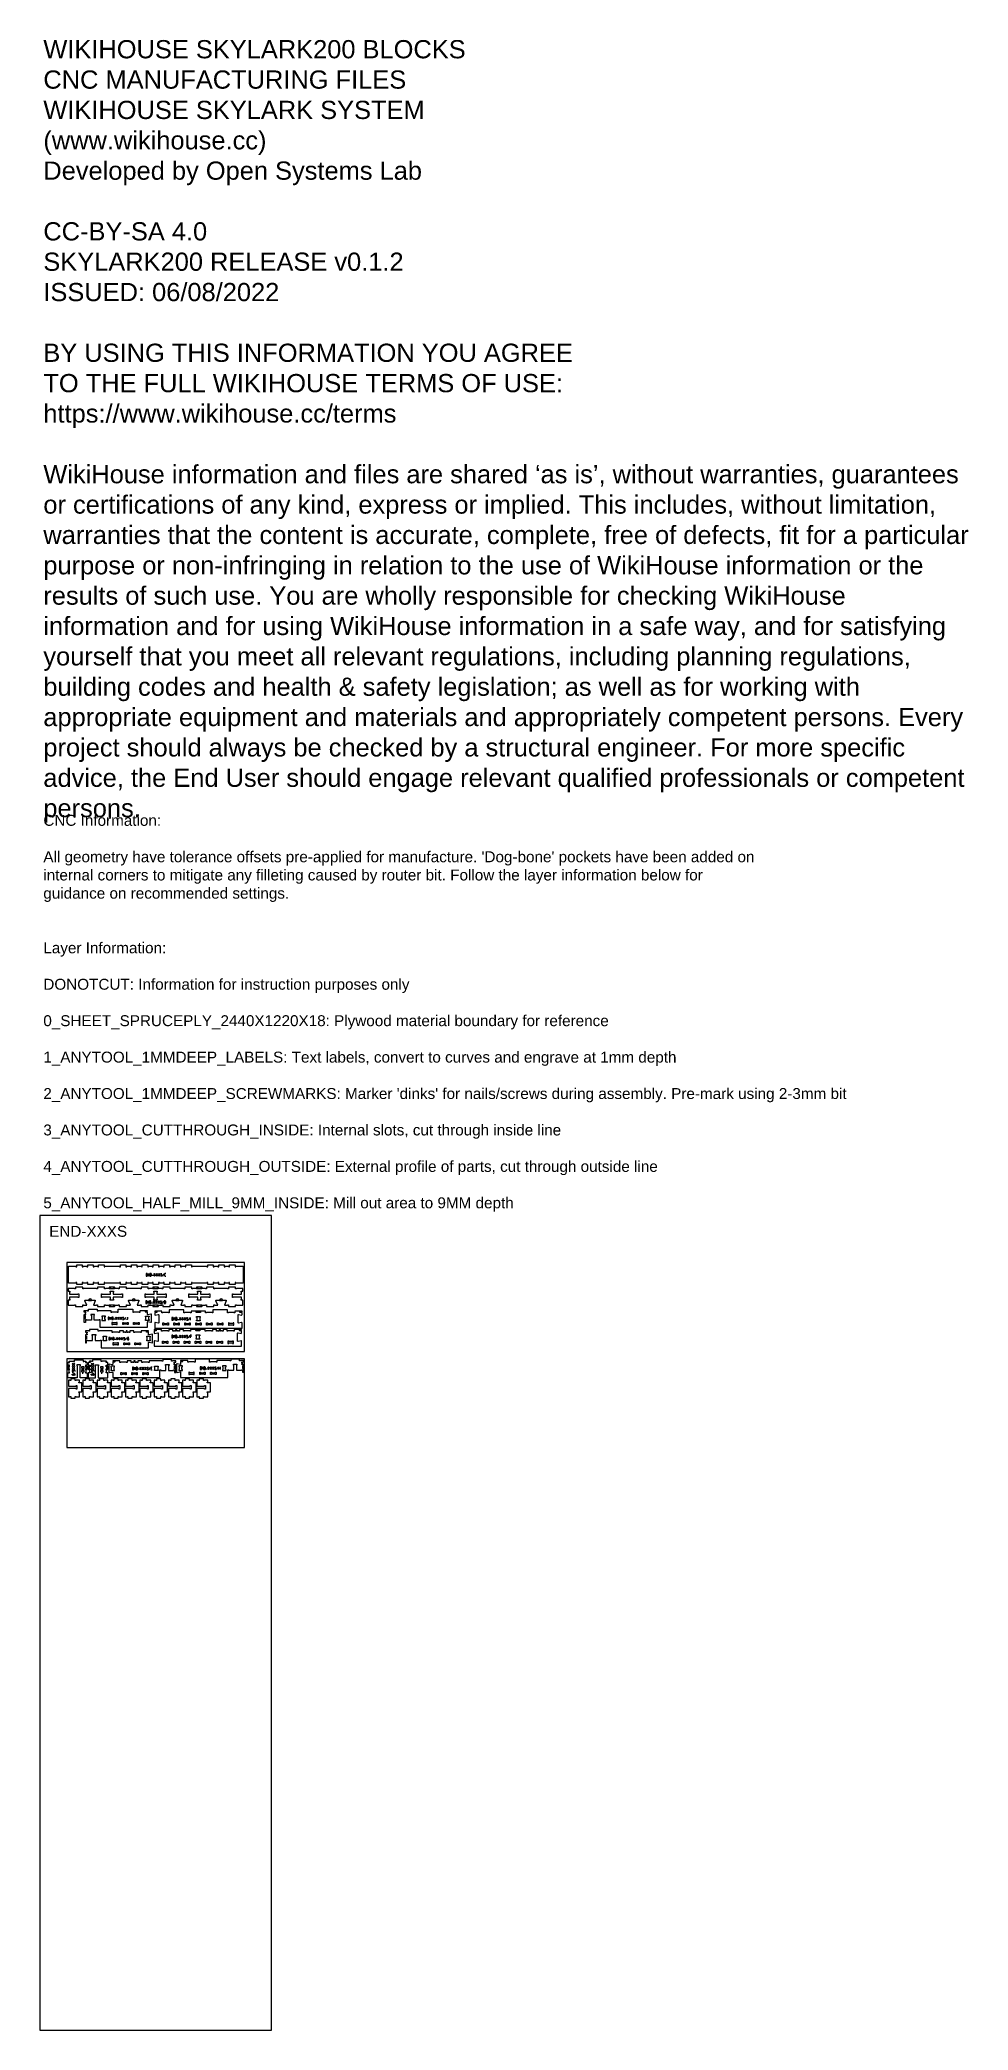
# Model space of a CAD drawing. Extents: x 0 to 12757, y 0 to 27326.
import ezdxf

# ---------------------------------------------------------------- set-up
doc = ezdxf.new("R2010")
doc.units = 0
for name, color, linetype in [('0_SHEET_SPRUCEPLY_2440X122', 1, 'CONTINUOUS'), ('1_ANYTOOL_1MMDEEP_LABELS_S', 2, 'CONTINUOUS'), ('3_ANYTOOL_CUTTHROUGH_INSID', 4, 'CONTINUOUS'), ('4_ANYTOOL_CUTTHROUGH_OUTSI', 5, 'CONTINUOUS'), ('5_ANYTOOL_HALF_MILL_9MM_IN', 70, 'CONTINUOUS'), ('DONOTCUT', 7, 'CONTINUOUS')]:
    doc.layers.add(name, color=color, linetype=linetype)
doc.styles.add('ARIAL', font='')
doc.styles.get('ARIAL').set_extended_font_data('Arial')

msp = doc.modelspace()

# ---------------------------------------------------------------- texts
at = {"layer": 'DONOTCUT', "attachment_point": 1, "style": 'ARIAL'}
for s, insert, char_height, width in [('{\\fArial;WIKIHOUSE SKYLARK200 BLOCKS}\\P{\\fArial;CNC MANUFACTURING FILES}\\P{\\fArial;WIKIHOUSE SKYLARK SYSTEM}\\P{\\fArial;(www.wikihouse.cc)}\\P{\\fArial;Developed by Open Systems Lab}\\P\\P{\\fArial;CC-BY-SA 4.0}\\P{\\fArial;SKYLARK200 RELEASE v0.1.2}\\P{\\fArial;ISSUED: 06/08/2022}\\P\\P{\\fArial;BY USING THIS INFORMATION YOU AGREE }\\P{\\fArial;TO THE FULL WIKIHOUSE TERMS OF USE:}\\P{\\fArial;https://www.wikihouse.cc/terms}\\P\\P{\\fArial;WikiHouse information and files are shared }{\\fArial;‘as is}{\\fArial;’, without warranties, guarantees }\\P{\\fArial;or certifications of any kind, express or implied. This includes, without limitation, }\\P{\\fArial;warranties that the content is accurate, complete, free of defects, fit for a particular }\\P{\\fArial;purpose or non-infringing in relation to the use of WikiHouse information or the }\\P{\\fArial;results of such use. You are wholly responsible for checking WikiHouse }\\P{\\fArial;information and for using WikiHouse information in a safe way, and for satisfying }\\P{\\fArial;yourself that you meet all relevant regulations, including planning regulations, }\\P{\\fArial;building codes and health & safety legislation; as well as for working with }\\P{\\fArial;appropriate equipment and materials and appropriately competent persons. Every }\\P{\\fArial;project should always be checked by a structural engineer. For more specific }\\P{\\fArial;advice, the End User should engage relevant qualified professionals or competent }\\P{\\fArial;persons.}\\P', (49, 27322), 250, 12895.38), ("{\\fArial;CNC Information:}\\P\\P{\\fArial;All geometry have tolerance offsets pre-applied for manufacture. 'Dog-bone' pockets have been added on}\\P{\\fArial;internal corners to mitigate any filleting caused by router bit. Follow the layer information below for}\\P{\\fArial;guidance on recommended settings.}\\P\\P\\P{\\fArial;Layer Information:}\\P\\P{\\fArial;DONOTCUT: Information for instruction purposes only}\\P\\P{\\fArial;0_SHEET_SPRUCEPLY_2440X1220X18: Plywood material boundary for reference}\\P\\P{\\fArial;1_ANYTOOL_1MMDEEP_LABELS: Text labels, convert to curves and engrave at 1mm depth}\\P\\P{\\fArial;2_ANYTOOL_1MMDEEP_SCREWMARKS: Marker 'dinks' for nails/screws during assembly. Pre-mark using 2-3mm bit}\\P\\P{\\fArial;3_ANYTOOL_CUTTHROUGH_INSIDE: Internal slots, cut through inside line}\\P\\P{\\fArial;4_ANYTOOL_CUTTHROUGH_OUTSIDE: External profile of parts, cut through outside line}\\P\\P{\\fArial;5_ANYTOOL_HALF_MILL_9MM_INSIDE: Mill out area to 9MM depth}", (49, 16685), 150, 22265.22), ('END-XXXS', (129, 11043, 0), 150, 2414.67)]:
    msp.add_mtext(s, dxfattribs=dict(at, insert=insert, char_height=char_height, width=width))

# ---------------------------------------------------------------- linework, layer by layer
at = {"layer": '0_SHEET_SPRUCEPLY_2440X122'}
for points in [[(372, 10539), (372, 9319), (2812, 9319), (2812, 10539)], [(372, 9219), (372, 7999), (2812, 7999), (2812, 9219)]]:
    msp.add_lwpolyline(points, close=True, dxfattribs=at)
at = {"layer": '1_ANYTOOL_1MMDEEP_LABELS_S', "color": 2}
for points in [[(1477, 10390), (1461, 10390), (1461, 10354), (1477, 10354)], [(1485, 10354), (1485, 10390), (1505, 10354), (1505, 10390)], [(1589, 10354), (1565, 10390)], [(1565, 10354), (1589, 10390)], [(1621, 10354), (1597, 10390)], [(1597, 10354), (1621, 10390)], [(1653, 10354), (1629, 10390)], [(1629, 10354), (1653, 10390)], [(1691, 10354), (1707, 10390)], [(1473, 10374), (1461, 10374)], [(1541, 10366), (1557, 10366)], [(1472, 10012), (1456, 10012), (1456, 9976), (1472, 9976)], [(1468, 9996), (1456, 9996)], [(1480, 9976), (1480, 10012), (1500, 9976), (1500, 10012)], [(1536, 9988), (1552, 9988)], [(1584, 9976), (1560, 10012)], [(1560, 9976), (1584, 10012)], [(1616, 9976), (1592, 10012)], [(1592, 9976), (1616, 10012)], [(1648, 9976), (1624, 10012)], [(1624, 9976), (1648, 10012)], [(1686, 9976), (1702, 10012)], [(954, 9791), (938, 9791), (938, 9755), (954, 9755)], [(950, 9775), (938, 9775)], [(962, 9755), (962, 9791), (982, 9755), (982, 9791)], [(1018, 9767), (1034, 9767)], [(1066, 9755), (1042, 9791)], [(1042, 9755), (1066, 9791)], [(1098, 9755), (1074, 9791)], [(1074, 9755), (1098, 9791)], [(1130, 9755), (1106, 9791)], [(1106, 9755), (1130, 9791)], [(1168, 9755), (1184, 9791)], [(1831, 9783), (1815, 9783), (1815, 9747), (1831, 9747)], [(1827, 9767), (1815, 9767)], [(1839, 9747), (1839, 9783), (1859, 9747), (1859, 9783)], [(1895, 9759), (1911, 9759)], [(1919, 9747), (1943, 9783)], [(1943, 9747), (1919, 9783)], [(1951, 9747), (1975, 9783)], [(1975, 9747), (1951, 9783)], [(1983, 9747), (2007, 9783)], [(2007, 9747), (1983, 9783)], [(2045, 9747), (2061, 9783)], [(2069, 9747), (2069, 9783)], [(966, 9512), (950, 9512), (950, 9476), (966, 9476)], [(962, 9496), (950, 9496)], [(974, 9476), (974, 9512), (994, 9476), (994, 9512)], [(1030, 9488), (1046, 9488)], [(1078, 9476), (1054, 9512)], [(1054, 9476), (1078, 9512)], [(1110, 9476), (1086, 9512)], [(1086, 9476), (1110, 9512)], [(1142, 9476), (1118, 9512)], [(1118, 9476), (1142, 9512)], [(1180, 9476), (1196, 9512)], [(1830, 9540), (1814, 9540), (1814, 9504), (1830, 9504)], [(1826, 9524), (1814, 9524)], [(1838, 9504), (1838, 9540), (1858, 9504), (1858, 9540)], [(1894, 9516), (1910, 9516)], [(1942, 9504), (1918, 9540)], [(1918, 9504), (1942, 9540)], [(1974, 9504), (1950, 9540)], [(1950, 9504), (1974, 9540)], [(2006, 9504), (1982, 9540)], [(1982, 9504), (2006, 9540)], [(2044, 9504), (2060, 9540)], [(2084, 9540), (2068, 9540), (2068, 9504)], [(2084, 9524), (2068, 9524)], [(446, 9158), (482, 9134)], [(446, 9134), (482, 9158)], [(446, 9126), (482, 9102)], [(446, 9102), (482, 9126)], [(446, 9094), (482, 9070)], [(446, 9070), (482, 9094)], [(446, 9032), (482, 9016)], [(610, 9093), (610, 9109), (574, 9109), (574, 9093)], [(574, 9085), (610, 9085), (574, 9065), (610, 9065)], [(586, 9029), (586, 9013)], [(594, 9097), (594, 9109)], [(675, 9080), (663, 9080)], [(708, 9158), (744, 9134)], [(708, 9134), (744, 9158)], [(708, 9126), (744, 9102)], [(708, 9102), (744, 9126)], [(708, 9094), (744, 9070)], [(708, 9070), (744, 9094)], [(708, 9032), (744, 9016)], [(872, 9093), (872, 9109), (836, 9109), (836, 9093)], [(836, 9085), (872, 9085), (836, 9065), (872, 9065)], [(848, 9029), (848, 9013)], [(856, 9097), (856, 9109)], [(1289, 9102), (1273, 9102), (1273, 9066), (1289, 9066)], [(1285, 9086), (1273, 9086)], [(1297, 9066), (1297, 9102), (1317, 9066), (1317, 9102)], [(1353, 9078), (1369, 9078)], [(1401, 9066), (1377, 9102)], [(1377, 9066), (1401, 9102)], [(1433, 9066), (1409, 9102)], [(1409, 9066), (1433, 9102)], [(1465, 9066), (1441, 9102)], [(1441, 9066), (1465, 9102)], [(1503, 9066), (1519, 9102)], [(1543, 9102), (1527, 9102), (1527, 9066), (1543, 9066)], [(1539, 9086), (1527, 9086)], [(2220, 9105), (2204, 9105), (2204, 9069), (2220, 9069)], [(2216, 9089), (2204, 9089)], [(2228, 9069), (2228, 9105), (2248, 9069), (2248, 9105)], [(2284, 9081), (2300, 9081)], [(2332, 9069), (2308, 9105)], [(2308, 9069), (2332, 9105)], [(2364, 9069), (2340, 9105)], [(2340, 9069), (2364, 9105)], [(2396, 9069), (2372, 9105)], [(2372, 9069), (2396, 9105)], [(2434, 9069), (2450, 9105)], [(2458, 9069), (2458, 9105)], [(2458, 9089), (2478, 9089)], [(2478, 9105), (2478, 9069)]]:
    msp.add_lwpolyline(points, dxfattribs=at)
for points in [[(1525, 10390), (1513, 10390), (1513, 10354), (1525, 10354, 0.414214), (1533, 10362), (1533, 10382, 0.414214)], [(1520, 10012), (1508, 10012), (1508, 9976), (1520, 9976, 0.414214), (1528, 9984), (1528, 10004, 0.414214)], [(1722, 10012), (1710, 10012), (1710, 9976), (1722, 9976, 0.414214), (1730, 9984), (1730, 10004, 0.414214)], [(1002, 9791), (990, 9791), (990, 9755), (1002, 9755, 0.414214), (1010, 9763), (1010, 9783, 0.414214)], [(1879, 9783), (1867, 9783), (1867, 9747), (1879, 9747, 0.414214), (1887, 9755), (1887, 9775, 0.414214)], [(1014, 9512), (1002, 9512), (1002, 9476), (1014, 9476, 0.414214), (1022, 9484), (1022, 9504, 0.414214)], [(1878, 9540), (1866, 9540), (1866, 9504), (1878, 9504, 0.414214), (1886, 9512), (1886, 9532, 0.414214)], [(610, 9045), (610, 9057), (574, 9057), (574, 9045, 0.414214), (582, 9037), (602, 9037, 0.414214)], [(872, 9045), (872, 9057), (836, 9057), (836, 9045, 0.414214), (844, 9037), (864, 9037, 0.414214)], [(1337, 9102), (1325, 9102), (1325, 9066), (1337, 9066, 0.414214), (1345, 9074), (1345, 9094, 0.414214)], [(2268, 9105), (2256, 9105), (2256, 9069), (2268, 9069, 0.414214), (2276, 9077), (2276, 9097, 0.414214)]]:
    msp.add_lwpolyline(points, format="xyb", close=True, dxfattribs=at)
for points in [[(1661, 10358, 0.136555), (1670, 10355, 0.071716), (1676, 10355, 0.133522), (1680, 10357, 0.344001), (1682, 10366, 0.153745), (1679, 10370, 0.071568), (1674, 10372, -0.00912), (1669, 10373, -0.090615), (1664, 10375, -0.340346), (1662, 10385, -0.284273), (1669, 10390, -0.092596), (1674, 10390, -0.017533), (1679, 10388)], [(1731, 10390), (1721, 10390, 0.414214), (1715, 10384), (1715, 10360, 0.414214), (1721, 10354), (1731, 10354)], [(1656, 9980, 0.136555), (1665, 9976, 0.071716), (1670, 9976, 0.133522), (1675, 9978, 0.344001), (1677, 9987, 0.153745), (1674, 9991, 0.071568), (1669, 9993, -0.00912), (1664, 9994, -0.090615), (1659, 9996, -0.340346), (1656, 10006, -0.284273), (1664, 10012, -0.092596), (1669, 10011, -0.017533), (1674, 10010)], [(1138, 9759, 0.136555), (1147, 9755, 0.071716), (1152, 9755, 0.133522), (1157, 9758, 0.344001), (1159, 9767, 0.153745), (1156, 9771, 0.071568), (1151, 9773, -0.00912), (1146, 9774, -0.090615), (1141, 9776, -0.340346), (1138, 9785, -0.284273), (1146, 9791, -0.092596), (1151, 9791, -0.017533), (1156, 9789)], [(1204, 9791), (1204, 9763, -0.414214), (1196, 9755), (1192, 9755)], [(2015, 9751, 0.136555), (2024, 9747, 0.071716), (2029, 9747, 0.133522), (2034, 9749, 0.344001), (2036, 9759, 0.153745), (2033, 9762, 0.071568), (2028, 9764, -0.00912), (2023, 9766, -0.090615), (2018, 9768, -0.340346), (2015, 9777, -0.284273), (2023, 9783, -0.092596), (2028, 9783, -0.017533), (2033, 9781)], [(1150, 9480, 0.136555), (1160, 9476, 0.071716), (1165, 9476, 0.133522), (1169, 9478, 0.344001), (1171, 9488, 0.153745), (1168, 9491, 0.071568), (1163, 9493, -0.00912), (1158, 9495, -0.090615), (1154, 9497, -0.340346), (1151, 9506, -0.284273), (1158, 9512, -0.092596), (1163, 9512, -0.017533), (1168, 9510)], [(1224, 9512), (1212, 9512, 0.414214), (1204, 9504), (1204, 9484, 0.414214), (1212, 9476), (1224, 9476), (1224, 9496), (1218, 9496)], [(2014, 9508, 0.136555), (2023, 9504, 0.071716), (2028, 9504, 0.133522), (2033, 9506, 0.344001), (2035, 9516, 0.153745), (2031, 9519, 0.071568), (2026, 9521, -0.00912), (2021, 9523, -0.090615), (2017, 9525, -0.340346), (2014, 9534, -0.284273), (2022, 9540, -0.092596), (2027, 9540, -0.017533), (2032, 9538)], [(450, 9062, 0.136555), (446, 9053, 0.071716), (446, 9047, 0.133522), (448, 9043, 0.344001), (458, 9041, 0.153745), (461, 9044, 0.071568), (463, 9049, -0.00912), (464, 9054, -0.090615), (467, 9059, -0.340346), (476, 9061, -0.284273), (482, 9054, -0.092596), (481, 9049, -0.017533), (480, 9044)], [(712, 9062, 0.136555), (709, 9053, 0.071716), (709, 9047, 0.133522), (711, 9043, 0.344001), (720, 9041, 0.153745), (724, 9044, 0.071568), (726, 9049, -0.00912), (727, 9054, -0.090615), (729, 9059, -0.340346), (739, 9061, -0.284273), (744, 9054, -0.092596), (744, 9049, -0.017533), (742, 9044)], [(1473, 9070, 0.136555), (1482, 9066, 0.071716), (1487, 9066, 0.133522), (1492, 9069, 0.344001), (1494, 9078, 0.153745), (1491, 9082, 0.071568), (1486, 9083, -0.00912), (1481, 9085, -0.090615), (1476, 9087, -0.340346), (1473, 9096, -0.284273), (1481, 9102, -0.092596), (1486, 9102, -0.017533), (1491, 9100)], [(2404, 9073, 0.136555), (2413, 9069, 0.071716), (2418, 9069, 0.133522), (2423, 9072, 0.344001), (2425, 9081, 0.153745), (2422, 9085, 0.071568), (2417, 9087, -0.00912), (2412, 9088, -0.090615), (2407, 9090, -0.340346), (2404, 9099, -0.284273), (2412, 9105, -0.092596), (2417, 9105, -0.017533), (2422, 9103)], [(466, 9008), (466, 8998, -1), (446, 8998), (446, 9008), (482, 9008), (482, 8998, -1), (466, 8998)], [(728, 9008), (728, 8998, -1), (708, 8998), (708, 9008), (744, 9008), (744, 8998, -1), (728, 8998)]]:
    msp.add_lwpolyline(points, format="xyb", dxfattribs=at)
at = {"layer": '3_ANYTOOL_CUTTHROUGH_INSID', "color": 4}
for points in [[(1015, 10024), (967, 10024), (967, 10037), (973, 10037), (973, 10066), (859, 10066), (859, 10060), (847, 10060), (847, 10109), (859, 10109), (859, 10103), (973, 10103), (973, 10132), (967, 10132), (967, 10145), (1015, 10145), (1015, 10132), (1009, 10132), (1009, 10103), (1123, 10103), (1123, 10109), (1135, 10109), (1135, 10060), (1123, 10060), (1123, 10066), (1009, 10066), (1009, 10037), (1015, 10037)], [(1615, 10024), (1567, 10024), (1567, 10037), (1573, 10037), (1573, 10066), (1459, 10066), (1459, 10060), (1447, 10060), (1447, 10109), (1459, 10109), (1459, 10103), (1573, 10103), (1573, 10132), (1567, 10132), (1567, 10145), (1615, 10145), (1615, 10132), (1609, 10132), (1609, 10103), (1723, 10103), (1723, 10109), (1735, 10109), (1735, 10060), (1723, 10060), (1723, 10066), (1609, 10066), (1609, 10037), (1615, 10037)], [(2215, 10024), (2167, 10024), (2167, 10037), (2173, 10037), (2173, 10066), (2059, 10066), (2059, 10060), (2047, 10060), (2047, 10109), (2059, 10109), (2059, 10103), (2173, 10103), (2173, 10132), (2167, 10132), (2167, 10145), (2215, 10145), (2215, 10132), (2209, 10132), (2209, 10103), (2323, 10103), (2323, 10109), (2335, 10109), (2335, 10060), (2323, 10060), (2323, 10066), (2209, 10066), (2209, 10037), (2215, 10037)], [(896, 9757), (896, 9793), (902, 9793), (902, 9805), (853, 9805), (853, 9793), (859, 9793), (859, 9757), (853, 9757), (853, 9745), (902, 9745), (902, 9757)], [(1002, 9712), (1002, 9718), (990, 9718), (990, 9688), (1002, 9688), (1002, 9694), (1053, 9694), (1053, 9688), (1065, 9688), (1065, 9718), (1053, 9718), (1053, 9712)], [(1203, 9712), (1203, 9718), (1215, 9718), (1215, 9688), (1203, 9688), (1203, 9694), (1152, 9694), (1152, 9688), (1140, 9688), (1140, 9718), (1152, 9718), (1152, 9712)], [(1327, 9712), (1353, 9712), (1353, 9718), (1365, 9718), (1365, 9688), (1353, 9688), (1353, 9694), (1302, 9694), (1302, 9688), (1290, 9688), (1290, 9718), (1302, 9718), (1302, 9712)], [(1459, 9793), (1453, 9793), (1453, 9805), (1502, 9805), (1502, 9793), (1496, 9793), (1496, 9757), (1502, 9757), (1502, 9745), (1453, 9745), (1453, 9757), (1459, 9757)], [(1704, 9686), (1704, 9680), (1692, 9680), (1692, 9710), (1704, 9710), (1704, 9704), (1755, 9704), (1755, 9710), (1767, 9710), (1767, 9680), (1755, 9680), (1755, 9686)], [(1905, 9704), (1905, 9710), (1917, 9710), (1917, 9680), (1905, 9680), (1905, 9686), (1854, 9686), (1854, 9680), (1842, 9680), (1842, 9710), (1854, 9710), (1854, 9704)], [(2055, 9704), (2055, 9710), (2067, 9710), (2067, 9680), (2055, 9680), (2055, 9686), (2004, 9686), (2004, 9680), (1992, 9680), (1992, 9710), (2004, 9710), (2004, 9704)], [(2205, 9704), (2205, 9710), (2217, 9710), (2217, 9680), (2205, 9680), (2205, 9686), (2154, 9686), (2154, 9680), (2142, 9680), (2142, 9710), (2154, 9710), (2154, 9704)], [(2161, 9785), (2155, 9785), (2155, 9797), (2204, 9797), (2204, 9785), (2198, 9785), (2198, 9749), (2204, 9749), (2204, 9737), (2155, 9737), (2155, 9749), (2161, 9749)], [(2329, 9686), (2304, 9686), (2304, 9680), (2292, 9680), (2292, 9710), (2304, 9710), (2304, 9704), (2355, 9704), (2355, 9710), (2367, 9710), (2367, 9680), (2355, 9680), (2355, 9686)], [(2505, 9704), (2505, 9710), (2517, 9710), (2517, 9680), (2505, 9680), (2505, 9686), (2454, 9686), (2454, 9680), (2442, 9680), (2442, 9710), (2454, 9710), (2454, 9704)], [(2655, 9686), (2655, 9680), (2667, 9680), (2667, 9710), (2655, 9710), (2655, 9704), (2604, 9704), (2604, 9710), (2592, 9710), (2592, 9680), (2604, 9680), (2604, 9686)], [(912, 9478), (918, 9478), (918, 9466), (870, 9466), (870, 9478), (876, 9478), (876, 9514), (870, 9514), (870, 9526), (918, 9526), (918, 9514), (912, 9514)], [(1019, 9433), (1019, 9439), (1006, 9439), (1006, 9409), (1019, 9409), (1019, 9415), (1069, 9415), (1069, 9409), (1082, 9409), (1082, 9439), (1069, 9439), (1069, 9433)], [(1219, 9433), (1219, 9439), (1232, 9439), (1232, 9409), (1219, 9409), (1219, 9415), (1169, 9415), (1169, 9409), (1156, 9409), (1156, 9439), (1169, 9439), (1169, 9433)], [(1344, 9415), (1319, 9415), (1319, 9409), (1306, 9409), (1306, 9439), (1319, 9439), (1319, 9433), (1369, 9433), (1369, 9439), (1382, 9439), (1382, 9409), (1369, 9409), (1369, 9415)], [(1476, 9514), (1470, 9514), (1470, 9526), (1518, 9526), (1518, 9514), (1512, 9514), (1512, 9478), (1518, 9478), (1518, 9466), (1470, 9466), (1470, 9478), (1476, 9478)], [(1748, 9453), (1748, 9459), (1761, 9459), (1761, 9429), (1748, 9429), (1748, 9435), (1698, 9435), (1698, 9429), (1685, 9429), (1685, 9459), (1698, 9459), (1698, 9453)], [(1898, 9453), (1898, 9459), (1911, 9459), (1911, 9429), (1898, 9429), (1898, 9435), (1848, 9435), (1848, 9429), (1835, 9429), (1835, 9459), (1848, 9459), (1848, 9453)], [(1998, 9435), (1998, 9429), (1985, 9429), (1985, 9459), (1998, 9459), (1998, 9453), (2048, 9453), (2048, 9459), (2061, 9459), (2061, 9429), (2048, 9429), (2048, 9435)], [(2198, 9453), (2198, 9459), (2211, 9459), (2211, 9429), (2198, 9429), (2198, 9435), (2148, 9435), (2148, 9429), (2135, 9429), (2135, 9459), (2148, 9459), (2148, 9453)], [(2155, 9534), (2149, 9534), (2149, 9546), (2197, 9546), (2197, 9534), (2191, 9534), (2191, 9498), (2197, 9498), (2197, 9486), (2149, 9486), (2149, 9498), (2155, 9498)], [(2323, 9435), (2298, 9435), (2298, 9429), (2285, 9429), (2285, 9459), (2298, 9459), (2298, 9453), (2348, 9453), (2348, 9459), (2361, 9459), (2361, 9429), (2348, 9429), (2348, 9435)], [(2498, 9453), (2498, 9459), (2511, 9459), (2511, 9429), (2498, 9429), (2498, 9435), (2448, 9435), (2448, 9429), (2435, 9429), (2435, 9459), (2448, 9459), (2448, 9453)], [(2598, 9429), (2598, 9435), (2648, 9435), (2648, 9429), (2661, 9429), (2661, 9459), (2648, 9459), (2648, 9453), (2598, 9453), (2598, 9459), (2585, 9459), (2585, 9429)], [(1020, 9104), (1026, 9104), (1026, 9116), (977, 9116), (977, 9104), (983, 9104), (983, 9068), (977, 9068), (977, 9056), (1026, 9056), (1026, 9068), (1020, 9068)], [(1177, 9023), (1177, 9029), (1189, 9029), (1189, 8999), (1177, 8999), (1177, 9005), (1126, 9005), (1126, 8999), (1114, 8999), (1114, 9029), (1126, 9029), (1126, 9023)], [(1327, 9023), (1327, 9029), (1339, 9029), (1339, 8999), (1327, 8999), (1327, 9005), (1276, 9005), (1276, 8999), (1264, 8999), (1264, 9029), (1276, 9029), (1276, 9023)], [(1451, 9005), (1426, 9005), (1426, 8999), (1414, 8999), (1414, 9029), (1426, 9029), (1426, 9023), (1477, 9023), (1477, 9029), (1489, 9029), (1489, 8999), (1477, 8999), (1477, 9005)], [(1583, 9068), (1583, 9104), (1577, 9104), (1577, 9116), (1626, 9116), (1626, 9104), (1620, 9104), (1620, 9068), (1626, 9068), (1626, 9056), (1577, 9056), (1577, 9068)], [(1953, 9107), (1959, 9107), (1959, 9119), (1910, 9119), (1910, 9107), (1916, 9107), (1916, 9071), (1910, 9071), (1910, 9059), (1959, 9059), (1959, 9071), (1953, 9071)], [(2059, 9026), (2059, 9032), (2047, 9032), (2047, 9002), (2059, 9002), (2059, 9008), (2110, 9008), (2110, 9002), (2122, 9002), (2122, 9032), (2110, 9032), (2110, 9026)], [(2260, 9026), (2260, 9032), (2272, 9032), (2272, 9002), (2260, 9002), (2260, 9008), (2209, 9008), (2209, 9002), (2197, 9002), (2197, 9032), (2209, 9032), (2209, 9026)], [(2384, 9026), (2410, 9026), (2410, 9032), (2422, 9032), (2422, 9002), (2410, 9002), (2410, 9008), (2359, 9008), (2359, 9002), (2347, 9002), (2347, 9032), (2359, 9032), (2359, 9026)], [(2516, 9071), (2510, 9071), (2510, 9059), (2559, 9059), (2559, 9071), (2553, 9071), (2553, 9107), (2559, 9107), (2559, 9119), (2510, 9119), (2510, 9107), (2516, 9107)]]:
    msp.add_lwpolyline(points, close=True, dxfattribs=at)
for points in [[(2204, 9863, -1), (2204, 9854), (2154, 9854, -1), (2154, 9863)], [(618, 9804), (618, 9774, 0.414214), (623, 9769), (623, 9769), (623, 9769), (623, 9769), (623, 9769), (623, 9769), (624, 9770), (624, 9770), (624, 9770), (624, 9770), (624, 9770), (624, 9770), (624, 9770), (624, 9770), (624, 9770), (625, 9770), (625, 9770), (625, 9770), (625, 9770), (625, 9770), (625, 9770), (625, 9770), (625, 9770), (625, 9770), (626, 9770), (626, 9770), (626, 9770), (626, 9770), (626, 9771), (626, 9771), (626, 9771), (626, 9771), (626, 9771), (626, 9771), (626, 9771), (627, 9771), (627, 9771), (627, 9771), (627, 9771), (627, 9772), (627, 9772), (627, 9772), (627, 9772), (627, 9772), (627, 9772), (627, 9772), (627, 9772), (627, 9772), (627, 9772), (627, 9773), (627, 9773), (627, 9773), (628, 9773), (628, 9773), (628, 9773), (628, 9773), (628, 9773), (628, 9773), (628, 9774), (628, 9774), (628, 9774), (628, 9774), (628, 9774), (628, 9774), (628, 9774), (628, 9804), (628, 9804), (628, 9804), (628, 9805), (628, 9805), (628, 9805), (628, 9805), (628, 9805), (628, 9805), (628, 9805), (628, 9805), (628, 9805), (628, 9806), (627, 9806), (627, 9806), (627, 9806), (627, 9806), (627, 9806), (627, 9806), (627, 9806), (627, 9806), (627, 9806), (627, 9807), (627, 9807), (627, 9807), (627, 9807), (627, 9807), (627, 9807), (627, 9807), (627, 9807), (626, 9807), (626, 9807), (626, 9808), (626, 9808), (626, 9808), (626, 9808), (626, 9808), (626, 9808), (626, 9808), (626, 9808), (626, 9808), (625, 9808), (625, 9808), (625, 9808), (625, 9808), (625, 9808), (625, 9809), (625, 9809), (625, 9809), (625, 9809), (624, 9809), (624, 9809), (624, 9809), (624, 9809), (624, 9809), (624, 9809), (624, 9809), (624, 9809), (624, 9809), (623, 9809), (623, 9809), (623, 9809), (623, 9809), (623, 9809), (623, 9809, 0.414214)], [(2198, 9612, -1), (2198, 9603), (2148, 9603, -1), (2148, 9612)], [(635, 9525, -0.414214), (639, 9530), (639, 9530), (640, 9530), (640, 9530), (640, 9530), (640, 9530), (640, 9530), (640, 9530), (640, 9530), (640, 9530), (640, 9530), (641, 9530), (641, 9530), (641, 9530), (641, 9530), (641, 9529), (641, 9529), (641, 9529), (641, 9529), (641, 9529), (642, 9529), (642, 9529), (642, 9529), (642, 9529), (642, 9529), (642, 9529), (642, 9529), (642, 9529), (642, 9529), (642, 9529), (643, 9529), (643, 9528), (643, 9528), (643, 9528), (643, 9528), (643, 9528), (643, 9528), (643, 9528), (643, 9528), (643, 9528), (643, 9528), (643, 9528), (643, 9527), (644, 9527), (644, 9527), (644, 9527), (644, 9527), (644, 9527), (644, 9527), (644, 9527), (644, 9527), (644, 9526), (644, 9526), (644, 9526), (644, 9526), (644, 9526), (644, 9526), (644, 9526), (644, 9526), (644, 9526), (644, 9525), (644, 9525), (644, 9525), (644, 9525), (644, 9525), (644, 9495), (644, 9495), (644, 9495), (644, 9495), (644, 9495), (644, 9494), (644, 9494), (644, 9494), (644, 9494), (644, 9494), (644, 9494), (644, 9494), (644, 9494), (644, 9494), (644, 9493), (644, 9493), (644, 9493), (644, 9493), (644, 9493), (644, 9493), (644, 9493), (644, 9493), (643, 9493), (643, 9493), (643, 9492), (643, 9492), (643, 9492), (643, 9492), (643, 9492), (643, 9492), (643, 9492), (643, 9492), (643, 9492), (643, 9492), (643, 9491), (642, 9491), (642, 9491), (642, 9491), (642, 9491), (642, 9491), (642, 9491), (642, 9491), (642, 9491), (642, 9491), (642, 9491), (641, 9491), (641, 9491), (641, 9491), (641, 9491), (641, 9491), (641, 9491), (641, 9490), (641, 9490), (641, 9490), (640, 9490), (640, 9490), (640, 9490), (640, 9490), (640, 9490), (640, 9490), (640, 9490), (640, 9490), (640, 9490), (639, 9490), (639, 9490, -0.414214), (635, 9495)], [(1861, 9115), (1861, 9085, -0.414214), (1856, 9080), (1856, 9080), (1856, 9080), (1856, 9080), (1855, 9080), (1855, 9080), (1855, 9080), (1855, 9080), (1855, 9080), (1855, 9081), (1855, 9081), (1855, 9081), (1855, 9081), (1854, 9081), (1854, 9081), (1854, 9081), (1854, 9081), (1854, 9081), (1854, 9081), (1854, 9081), (1854, 9081), (1854, 9081), (1854, 9081), (1853, 9081), (1853, 9081), (1853, 9081), (1853, 9081), (1853, 9081), (1853, 9081), (1853, 9082), (1853, 9082), (1853, 9082), (1853, 9082), (1852, 9082), (1852, 9082), (1852, 9082), (1852, 9082), (1852, 9082), (1852, 9082), (1852, 9082), (1852, 9083), (1852, 9083), (1852, 9083), (1852, 9083), (1852, 9083), (1852, 9083), (1852, 9083), (1852, 9083), (1851, 9083), (1851, 9084), (1851, 9084), (1851, 9084), (1851, 9084), (1851, 9084), (1851, 9084), (1851, 9084), (1851, 9084), (1851, 9084), (1851, 9085), (1851, 9085), (1851, 9085), (1851, 9085), (1851, 9085), (1851, 9085), (1851, 9085), (1851, 9115), (1851, 9115), (1851, 9115), (1851, 9115), (1851, 9116), (1851, 9116), (1851, 9116), (1851, 9116), (1851, 9116), (1851, 9116), (1851, 9116), (1851, 9116), (1851, 9116), (1851, 9117), (1851, 9117), (1851, 9117), (1851, 9117), (1852, 9117), (1852, 9117), (1852, 9117), (1852, 9117), (1852, 9117), (1852, 9118), (1852, 9118), (1852, 9118), (1852, 9118), (1852, 9118), (1852, 9118), (1852, 9118), (1852, 9118), (1852, 9118), (1852, 9118), (1853, 9119), (1853, 9119), (1853, 9119), (1853, 9119), (1853, 9119), (1853, 9119), (1853, 9119), (1853, 9119), (1853, 9119), (1853, 9119), (1854, 9119), (1854, 9119), (1854, 9119), (1854, 9119), (1854, 9119), (1854, 9120), (1854, 9120), (1854, 9120), (1854, 9120), (1854, 9120), (1855, 9120), (1855, 9120), (1855, 9120), (1855, 9120), (1855, 9120), (1855, 9120), (1855, 9120), (1855, 9120), (1855, 9120), (1856, 9120), (1856, 9120), (1856, 9120), (1856, 9120, -0.414214)], [(2794, 9118, 0.414214), (2789, 9123), (2789, 9123), (2789, 9123), (2789, 9123), (2788, 9123), (2788, 9123), (2788, 9123), (2788, 9123), (2788, 9123), (2788, 9123), (2788, 9123), (2788, 9123), (2788, 9123), (2787, 9123), (2787, 9123), (2787, 9123), (2787, 9123), (2787, 9123), (2787, 9123), (2787, 9123), (2787, 9122), (2787, 9122), (2787, 9122), (2786, 9122), (2786, 9122), (2786, 9122), (2786, 9122), (2786, 9122), (2786, 9122), (2786, 9122), (2786, 9122), (2786, 9122), (2786, 9122), (2785, 9122), (2785, 9121), (2785, 9121), (2785, 9121), (2785, 9121), (2785, 9121), (2785, 9121), (2785, 9121), (2785, 9121), (2785, 9121), (2785, 9121), (2785, 9120), (2785, 9120), (2785, 9120), (2785, 9120), (2784, 9120), (2784, 9120), (2784, 9120), (2784, 9120), (2784, 9120), (2784, 9119), (2784, 9119), (2784, 9119), (2784, 9119), (2784, 9119), (2784, 9119), (2784, 9119), (2784, 9119), (2784, 9119), (2784, 9118), (2784, 9118), (2784, 9118), (2784, 9088), (2784, 9088), (2784, 9088), (2784, 9088), (2784, 9088), (2784, 9088), (2784, 9088), (2784, 9087), (2784, 9087), (2784, 9087), (2784, 9087), (2784, 9087), (2784, 9087), (2784, 9087), (2784, 9087), (2784, 9087), (2784, 9086), (2785, 9086), (2785, 9086), (2785, 9086), (2785, 9086), (2785, 9086), (2785, 9086), (2785, 9086), (2785, 9086), (2785, 9086), (2785, 9085), (2785, 9085), (2785, 9085), (2785, 9085), (2785, 9085), (2785, 9085), (2786, 9085), (2786, 9085), (2786, 9085), (2786, 9085), (2786, 9085), (2786, 9084), (2786, 9084), (2786, 9084), (2786, 9084), (2786, 9084), (2787, 9084), (2787, 9084), (2787, 9084), (2787, 9084), (2787, 9084), (2787, 9084), (2787, 9084), (2787, 9084), (2787, 9084), (2787, 9084), (2788, 9084), (2788, 9084), (2788, 9084), (2788, 9084), (2788, 9084), (2788, 9084), (2788, 9084), (2788, 9084), (2788, 9083), (2789, 9083), (2789, 9083), (2789, 9083), (2789, 9083, 0.414214), (2794, 9088)]]:
    msp.add_lwpolyline(points, format="xyb", close=True, dxfattribs=at)
at = {"layer": '4_ANYTOOL_CUTTHROUGH_OUTSI', "color": 5}
for points in [[(1709, 10239), (1709, 10263), (1696, 10263), (1696, 10257), (1646, 10257), (1646, 10263), (1633, 10263), (1633, 10239), (1559, 10239), (1559, 10263), (1546, 10263), (1546, 10257), (1496, 10257), (1496, 10263), (1483, 10263), (1483, 10239), (1409, 10239), (1409, 10263), (1396, 10263), (1396, 10257), (1346, 10257), (1346, 10263), (1333, 10263), (1333, 10239), (1259, 10239), (1259, 10263), (1246, 10263), (1246, 10257), (1196, 10257), (1196, 10263), (1183, 10263), (1183, 10239), (1109, 10239), (1109, 10263), (1096, 10263), (1096, 10257), (896, 10257), (896, 10263), (883, 10263), (883, 10239), (809, 10239), (809, 10263), (796, 10263), (796, 10257), (746, 10257), (746, 10263), (733, 10263), (733, 10239), (659, 10239), (659, 10263), (646, 10263), (646, 10257), (596, 10257), (596, 10263), (583, 10263), (583, 10239), (509, 10239), (509, 10263), (496, 10263), (496, 10257), (396, 10257), (396, 10488), (496, 10488), (496, 10482), (509, 10482), (509, 10506), (583, 10506), (583, 10482), (596, 10482), (596, 10488), (646, 10488), (646, 10482), (659, 10482), (659, 10506), (733, 10506), (733, 10482), (746, 10482), (746, 10488), (796, 10488), (796, 10482), (809, 10482), (809, 10506), (883, 10506), (883, 10482), (896, 10482), (896, 10488), (1096, 10488), (1096, 10482), (1109, 10482), (1109, 10506), (1183, 10506), (1183, 10482), (1196, 10482), (1196, 10488), (1246, 10488), (1246, 10482), (1259, 10482), (1259, 10506), (1333, 10506), (1333, 10482), (1346, 10482), (1346, 10488), (1396, 10488), (1396, 10482), (1409, 10482), (1409, 10506), (1483, 10506), (1483, 10482), (1496, 10482), (1496, 10488), (1546, 10488), (1546, 10482), (1559, 10482), (1559, 10506), (1633, 10506), (1633, 10482), (1646, 10482), (1646, 10488), (1696, 10488), (1696, 10482), (1709, 10482), (1709, 10506), (1783, 10506), (1783, 10482), (1796, 10482), (1796, 10488), (1846, 10488), (1846, 10482), (1859, 10482), (1859, 10506), (1933, 10506), (1933, 10482), (1946, 10482), (1946, 10488), (1996, 10488), (1996, 10482), (2009, 10482), (2009, 10506), (2083, 10506), (2083, 10482), (2096, 10482), (2096, 10488), (2296, 10488), (2296, 10482), (2309, 10482), (2309, 10506), (2383, 10506), (2383, 10482), (2396, 10482), (2396, 10488), (2446, 10488), (2446, 10482), (2459, 10482), (2459, 10506), (2533, 10506), (2533, 10482), (2546, 10482), (2546, 10488), (2596, 10488), (2596, 10482), (2609, 10482), (2609, 10506), (2683, 10506), (2683, 10482), (2696, 10482), (2696, 10488), (2796, 10488), (2796, 10257), (2696, 10257), (2696, 10263), (2683, 10263), (2683, 10239), (2609, 10239), (2609, 10263), (2596, 10263), (2596, 10257), (2546, 10257), (2546, 10263), (2533, 10263), (2533, 10239), (2459, 10239), (2459, 10263), (2446, 10263), (2446, 10257), (2396, 10257), (2396, 10263), (2383, 10263), (2383, 10239), (2309, 10239), (2309, 10263), (2296, 10263), (2296, 10257), (2096, 10257), (2096, 10263), (2083, 10263), (2083, 10239), (2009, 10239), (2009, 10263), (1996, 10263), (1996, 10257), (1946, 10257), (1946, 10263), (1933, 10263), (1933, 10239), (1859, 10239), (1859, 10263), (1846, 10263), (1846, 10257), (1796, 10257), (1796, 10263), (1783, 10263), (1783, 10239)], [(628, 9165), (652, 9165), (652, 9131), (628, 9131), (628, 9109), (652, 9109), (652, 9080), (628, 9080), (628, 9067), (634, 9067), (634, 9036), (628, 9036), (628, 9023), (652, 9023), (652, 8954), (553, 8954), (553, 9121), (559, 9121), (559, 9134), (510, 9134), (510, 9121), (516, 9121), (516, 8954), (385, 8954), (385, 9023), (409, 9023), (409, 9036), (403, 9036), (403, 9067), (409, 9067), (409, 9080), (385, 9080), (385, 9109), (409, 9109), (409, 9131), (385, 9131), (385, 9165), (409, 9165), (409, 9178), (403, 9178), (403, 9185), (462, 9185), (462, 9179), (475, 9179), (475, 9203), (594, 9203), (594, 9179), (607, 9179), (607, 9185), (634, 9185), (634, 9178), (628, 9178), (628, 9165)], [(690, 9165), (667, 9165), (667, 9131), (691, 9131), (691, 9109), (667, 9109), (667, 9080), (691, 9080), (691, 9067), (685, 9067), (685, 9036), (691, 9036), (691, 9023), (667, 9023), (667, 8954), (766, 8954), (766, 9121), (760, 9121), (760, 9134), (809, 9134), (809, 9121), (803, 9121), (803, 8954), (934, 8954), (934, 9023), (910, 9023), (910, 9036), (916, 9036), (916, 9067), (910, 9067), (910, 9080), (934, 9080), (934, 9109), (910, 9109), (910, 9131), (934, 9131), (934, 9165), (910, 9165), (910, 9178), (916, 9178), (916, 9185), (857, 9185), (857, 9179), (844, 9179), (844, 9203), (725, 9203), (725, 9179), (712, 9179), (712, 9185), (685, 9185), (685, 9178), (691, 9178), (691, 9165)], [(498, 8844), (498, 8850), (511, 8850), (511, 8802), (498, 8802), (498, 8808), (395, 8808), (395, 8694), (415, 8694), (415, 8700), (428, 8700), (428, 8676), (487, 8676), (487, 8700), (500, 8700), (500, 8694), (544, 8694), (544, 8754), (538, 8754), (538, 8766), (580, 8766), (580, 8886), (538, 8886), (538, 8898), (544, 8898), (544, 8926), (500, 8926), (500, 8920), (487, 8920), (487, 8944), (428, 8944), (428, 8920), (415, 8920), (415, 8926), (395, 8926), (395, 8844)], [(694, 8844), (694, 8850), (707, 8850), (707, 8802), (694, 8802), (694, 8808), (591, 8808), (591, 8694), (611, 8694), (611, 8700), (624, 8700), (624, 8676), (683, 8676), (683, 8700), (696, 8700), (696, 8694), (740, 8694), (740, 8754), (734, 8754), (734, 8766), (776, 8766), (776, 8886), (734, 8886), (734, 8898), (740, 8898), (740, 8926), (696, 8926), (696, 8920), (683, 8920), (683, 8944), (624, 8944), (624, 8920), (611, 8920), (611, 8926), (591, 8926), (591, 8844)], [(890, 8844), (890, 8850), (903, 8850), (903, 8802), (890, 8802), (890, 8808), (787, 8808), (787, 8694), (807, 8694), (807, 8700), (820, 8700), (820, 8676), (879, 8676), (879, 8700), (892, 8700), (892, 8694), (936, 8694), (936, 8754), (930, 8754), (930, 8766), (972, 8766), (972, 8886), (930, 8886), (930, 8898), (936, 8898), (936, 8926), (892, 8926), (892, 8920), (879, 8920), (879, 8944), (820, 8944), (820, 8920), (807, 8920), (807, 8926), (787, 8926), (787, 8844)], [(1086, 8844), (1086, 8850), (1099, 8850), (1099, 8802), (1086, 8802), (1086, 8808), (983, 8808), (983, 8694), (1003, 8694), (1003, 8700), (1016, 8700), (1016, 8676), (1075, 8676), (1075, 8700), (1088, 8700), (1088, 8694), (1132, 8694), (1132, 8754), (1126, 8754), (1126, 8766), (1168, 8766), (1168, 8886), (1126, 8886), (1126, 8898), (1132, 8898), (1132, 8926), (1088, 8926), (1088, 8920), (1075, 8920), (1075, 8944), (1016, 8944), (1016, 8920), (1003, 8920), (1003, 8926), (983, 8926), (983, 8844)], [(1282, 8844), (1282, 8850), (1295, 8850), (1295, 8802), (1282, 8802), (1282, 8808), (1179, 8808), (1179, 8694), (1199, 8694), (1199, 8700), (1212, 8700), (1212, 8676), (1271, 8676), (1271, 8700), (1284, 8700), (1284, 8694), (1328, 8694), (1328, 8754), (1322, 8754), (1322, 8766), (1364, 8766), (1364, 8886), (1322, 8886), (1322, 8898), (1328, 8898), (1328, 8926), (1284, 8926), (1284, 8920), (1271, 8920), (1271, 8944), (1212, 8944), (1212, 8920), (1199, 8920), (1199, 8926), (1179, 8926), (1179, 8844)], [(1478, 8844), (1478, 8850), (1491, 8850), (1491, 8802), (1478, 8802), (1478, 8808), (1375, 8808), (1375, 8694), (1395, 8694), (1395, 8700), (1408, 8700), (1408, 8676), (1467, 8676), (1467, 8700), (1480, 8700), (1480, 8694), (1524, 8694), (1524, 8754), (1518, 8754), (1518, 8766), (1560, 8766), (1560, 8886), (1518, 8886), (1518, 8898), (1524, 8898), (1524, 8926), (1480, 8926), (1480, 8920), (1467, 8920), (1467, 8944), (1408, 8944), (1408, 8920), (1395, 8920), (1395, 8926), (1375, 8926), (1375, 8844)], [(1674, 8844), (1674, 8850), (1687, 8850), (1687, 8802), (1674, 8802), (1674, 8808), (1571, 8808), (1571, 8694), (1591, 8694), (1591, 8700), (1604, 8700), (1604, 8676), (1663, 8676), (1663, 8700), (1676, 8700), (1676, 8694), (1720, 8694), (1720, 8754), (1714, 8754), (1714, 8766), (1756, 8766), (1756, 8886), (1714, 8886), (1714, 8898), (1720, 8898), (1720, 8926), (1676, 8926), (1676, 8920), (1663, 8920), (1663, 8944), (1604, 8944), (1604, 8920), (1591, 8920), (1591, 8926), (1571, 8926), (1571, 8844)], [(1870, 8844), (1870, 8850), (1883, 8850), (1883, 8802), (1870, 8802), (1870, 8808), (1767, 8808), (1767, 8694), (1787, 8694), (1787, 8700), (1800, 8700), (1800, 8676), (1859, 8676), (1859, 8700), (1872, 8700), (1872, 8694), (1916, 8694), (1916, 8754), (1910, 8754), (1910, 8766), (1952, 8766), (1952, 8886), (1910, 8886), (1910, 8898), (1916, 8898), (1916, 8926), (1872, 8926), (1872, 8920), (1859, 8920), (1859, 8944), (1800, 8944), (1800, 8920), (1787, 8920), (1787, 8926), (1767, 8926), (1767, 8844)], [(2066, 8844), (2066, 8850), (2079, 8850), (2079, 8802), (2066, 8802), (2066, 8808), (1963, 8808), (1963, 8694), (1983, 8694), (1983, 8700), (1996, 8700), (1996, 8676), (2055, 8676), (2055, 8700), (2068, 8700), (2068, 8694), (2112, 8694), (2112, 8754), (2106, 8754), (2106, 8766), (2148, 8766), (2148, 8886), (2106, 8886), (2106, 8898), (2112, 8898), (2112, 8926), (2068, 8926), (2068, 8920), (2055, 8920), (2055, 8944), (1996, 8944), (1996, 8920), (1983, 8920), (1983, 8926), (1963, 8926), (1963, 8844)], [(2262, 8844), (2262, 8850), (2275, 8850), (2275, 8802), (2262, 8802), (2262, 8808), (2159, 8808), (2159, 8694), (2179, 8694), (2179, 8700), (2192, 8700), (2192, 8676), (2251, 8676), (2251, 8700), (2264, 8700), (2264, 8694), (2308, 8694), (2308, 8754), (2302, 8754), (2302, 8766), (2344, 8766), (2344, 8886), (2302, 8886), (2302, 8898), (2308, 8898), (2308, 8926), (2264, 8926), (2264, 8920), (2251, 8920), (2251, 8944), (2192, 8944), (2192, 8920), (2179, 8920), (2179, 8926), (2159, 8926), (2159, 8844)]]:
    msp.add_lwpolyline(points, close=True, dxfattribs=at)
for points in [[(2691, 9959), (2703, 9959), (2703, 9953), (2791, 9953), (2791, 10024), (2767, 10024), (2767, 10037), (2773, 10037), (2773, 10066), (2659, 10066), (2659, 10060), (2647, 10060), (2647, 10109), (2659, 10109), (2659, 10103), (2773, 10103), (2773, 10132), (2767, 10132), (2767, 10145), (2791, 10145), (2791, 10184), (2703, 10184), (2703, 10178), (2691, 10178), (2691, 10202), (2591, 10202), (2591, 10178), (2579, 10178), (2579, 10184), (2403, 10184), (2403, 10178), (2391, 10178), (2391, 10202), (2291, 10202), (2291, 10178), (2279, 10178), (2279, 10184), (2228, 10184), (2228, 10178), (2216, 10178), (2216, 10202), (2166, 10202), (2166, 10178), (2154, 10178), (2154, 10184), (2103, 10184), (2103, 10178), (2091, 10178), (2091, 10202), (1991, 10202), (1991, 10178), (1979, 10178), (1979, 10184), (1803, 10184), (1803, 10178), (1791, 10178), (1791, 10202), (1691, 10202), (1691, 10178), (1679, 10178), (1679, 10184), (1628, 10184), (1628, 10178), (1616, 10178), (1616, 10202), (1566, 10202), (1566, 10178), (1554, 10178), (1554, 10184), (1503, 10184), (1503, 10178), (1491, 10178), (1491, 10202), (1391, 10202), (1391, 10178), (1379, 10178), (1379, 10184), (1203, 10184), (1203, 10178), (1191, 10178), (1191, 10202), (1091, 10202), (1091, 10178), (1079, 10178), (1079, 10184), (1028, 10184), (1028, 10178), (1016, 10178), (1016, 10202), (966, 10202), (966, 10178), (954, 10178), (954, 10184), (903, 10184), (903, 10178), (891, 10178), (891, 10202), (791, 10202), (791, 10178), (779, 10178), (779, 10184), (603, 10184), (603, 10178), (591, 10178), (591, 10202), (491, 10202), (491, 10178), (479, 10178), (479, 10184), (391, 10184), (391, 10145), (415, 10145), (415, 10132), (409, 10132), (409, 10103), (523, 10103), (523, 10109), (535, 10109), (535, 10060), (523, 10060), (523, 10066), (409, 10066), (409, 10037), (415, 10037), (415, 10024), (391, 10024), (391, 9953), (479, 9953), (479, 9959), (491, 9959), (491, 9935), (591, 9935), (591, 9959), (603, 9959), (603, 9953), (646, 9953), (619, 10014), (619, 10014, -0.539734), (625, 10023), (757, 10023, -0.539734), (763, 10014), (736, 9953), (779, 9953), (779, 9959), (791, 9959), (791, 9935), (891, 9935), (891, 9959), (903, 9959), (903, 9953), (954, 9953), (954, 9959), (966, 9959), (966, 9935), (1016, 9935), (1016, 9959), (1028, 9959), (1028, 9953), (1079, 9953), (1079, 9959), (1091, 9959), (1091, 9935), (1191, 9935), (1191, 9959), (1203, 9959), (1203, 9953), (1246, 9953), (1219, 10014), (1219, 10014, -0.539734), (1225, 10023), (1357, 10023, -0.539734), (1363, 10014), (1336, 9953), (1379, 9953), (1379, 9959), (1391, 9959), (1391, 9935), (1491, 9935), (1491, 9959), (1503, 9959), (1503, 9953), (1554, 9953), (1554, 9959), (1566, 9959), (1566, 9935), (1616, 9935), (1616, 9959), (1628, 9959), (1628, 9953), (1679, 9953), (1679, 9959), (1691, 9959), (1691, 9935), (1791, 9935), (1791, 9959), (1803, 9959), (1803, 9953), (1846, 9953), (1819, 10014), (1819, 10014, -0.539734), (1825, 10023), (1957, 10023, -0.539734), (1963, 10014), (1936, 9953), (1979, 9953), (1979, 9959), (1991, 9959), (1991, 9935), (2091, 9935), (2091, 9959), (2103, 9959), (2103, 9953), (2154, 9953), (2154, 9959), (2166, 9959), (2166, 9935), (2216, 9935), (2216, 9959), (2228, 9959), (2228, 9953), (2279, 9953), (2279, 9959), (2291, 9959), (2291, 9935), (2391, 9935), (2391, 9959), (2403, 9959), (2403, 9953), (2446, 9953), (2419, 10014), (2419, 10014, -0.539734), (2425, 10023), (2557, 10023, -0.539734), (2563, 10014), (2536, 9953), (2579, 9953), (2579, 9959), (2591, 9959), (2591, 9935), (2691, 9935), (2691, 9959), (2691, 9959)], [(746, 9816), (752, 9816), (752, 9828), (703, 9828), (703, 9816), (709, 9816), (709, 9748), (640, 9748), (640, 9754), (627, 9754), (627, 9718), (610, 9718), (610, 9825), (634, 9825), (634, 9837), (628, 9837), (628, 9848), (634, 9848), (634, 9860), (610, 9860), (610, 9880), (655, 9880), (655, 9874), (668, 9874), (668, 9898), (787, 9898), (787, 9874), (800, 9874), (800, 9880), (977, 9880), (977, 9856), (990, 9856), (990, 9862), (1065, 9862), (1065, 9856), (1078, 9856), (1078, 9898), (1277, 9898), (1277, 9856), (1290, 9856), (1290, 9862), (1365, 9862), (1365, 9856), (1378, 9856), (1378, 9880), (1477, 9880), (1477, 9871), (1452, 9871), (1452, 9871, 1), (1452, 9862), (1477, 9862), (1477, 9832), (1477, 9832, 0.463455), (1484, 9826), (1484, 9826), (1484, 9826), (1484, 9826), (1525, 9834, -0.220352), (1530, 9833, -0.220464), (1532, 9828), (1532, 9722, -0.220464), (1530, 9718, -0.220352), (1525, 9717), (1484, 9724), (1484, 9724), (1484, 9724, 0.463455), (1477, 9718), (1477, 9648), (828, 9648), (828, 9754), (815, 9754), (815, 9748), (746, 9748), (746, 9816)], [(2380, 9890), (2380, 9848), (2367, 9848), (2367, 9854), (2292, 9854), (2292, 9848), (2279, 9848), (2279, 9872), (2080, 9872), (2080, 9848), (2067, 9848), (2067, 9854), (1992, 9854), (1992, 9848), (1979, 9848), (1979, 9890), (1780, 9890), (1780, 9848), (1767, 9848), (1767, 9854), (1692, 9854), (1692, 9848), (1679, 9848), (1679, 9872), (1580, 9872), (1580, 9863), (1604, 9863), (1604, 9863, -1), (1604, 9854), (1580, 9854), (1580, 9824), (1580, 9824, 0.220464), (1582, 9820, 0.220352), (1586, 9818), (1627, 9826), (1627, 9826), (1627, 9826, -0.463455), (1635, 9820), (1635, 9714, -0.463455), (1627, 9708), (1627, 9708), (1627, 9708), (1627, 9708), (1586, 9716, 0.220352), (1582, 9714, 0.220464), (1580, 9710), (1580, 9640), (2779, 9640), (2779, 9710), (2779, 9710, 0.220464), (2777, 9714, 0.220352), (2772, 9716), (2731, 9708), (2731, 9708), (2731, 9708), (2731, 9708, -0.463455), (2724, 9714), (2724, 9820, -0.463455), (2731, 9826), (2731, 9826), (2731, 9826), (2772, 9818), (2772, 9818, 0.220352), (2777, 9820, 0.220464), (2779, 9824), (2779, 9854), (2754, 9854), (2754, 9854, -1), (2754, 9863), (2779, 9863), (2779, 9872), (2680, 9872), (2680, 9848), (2667, 9848), (2667, 9854), (2592, 9854), (2592, 9848), (2579, 9848), (2579, 9890), (2380, 9890)], [(720, 9537), (720, 9549), (768, 9549), (768, 9537), (762, 9537), (762, 9469), (832, 9469), (832, 9475), (844, 9475), (844, 9369), (1494, 9369), (1494, 9439), (1494, 9439, -0.463455), (1501, 9445), (1501, 9445), (1501, 9445), (1542, 9437), (1542, 9437, 0.220352), (1547, 9439, 0.220464), (1549, 9443), (1549, 9549, 0.220464), (1547, 9553, 0.220352), (1542, 9555), (1501, 9547), (1501, 9547), (1501, 9547), (1501, 9547, -0.463455), (1494, 9553), (1494, 9583), (1469, 9583), (1469, 9583, -1), (1469, 9592), (1494, 9592), (1494, 9601), (1394, 9601), (1394, 9577), (1382, 9577), (1382, 9583), (1306, 9583), (1306, 9577), (1294, 9577), (1294, 9601), (1239, 9601), (1239, 9577), (1227, 9577), (1227, 9583), (1215, 9583), (1215, 9577), (1203, 9577), (1203, 9601), (1185, 9601), (1185, 9577), (1173, 9577), (1173, 9583), (1161, 9583), (1161, 9577), (1149, 9577), (1149, 9601), (1094, 9601), (1094, 9577), (1082, 9577), (1082, 9583), (1006, 9583), (1006, 9577), (994, 9577), (994, 9601), (816, 9601), (816, 9595), (804, 9595), (804, 9619), (684, 9619), (684, 9595), (672, 9595), (672, 9601), (626, 9601), (626, 9581), (650, 9581), (650, 9569), (644, 9569), (644, 9558), (650, 9558), (650, 9546), (626, 9546), (626, 9439), (644, 9439), (644, 9475), (656, 9475), (656, 9469), (726, 9469), (726, 9537), (720, 9537), (720, 9537)], [(1985, 9597), (1973, 9597), (1973, 9621), (1918, 9621), (1918, 9597), (1906, 9597), (1906, 9603), (1894, 9603), (1894, 9597), (1882, 9597), (1882, 9621), (1864, 9621), (1864, 9597), (1852, 9597), (1852, 9603), (1840, 9603), (1840, 9597), (1828, 9597), (1828, 9621), (1773, 9621), (1773, 9597), (1761, 9597), (1761, 9603), (1685, 9603), (1685, 9597), (1673, 9597), (1673, 9621), (1573, 9621), (1573, 9612), (1598, 9612), (1598, 9612, -1), (1598, 9603), (1573, 9603), (1573, 9573), (1573, 9573, 0.220464), (1575, 9569, 0.220352), (1580, 9567), (1621, 9575), (1621, 9575), (1621, 9575, -0.463455), (1628, 9569), (1628, 9463, -0.463455), (1621, 9457), (1621, 9457), (1621, 9457), (1621, 9457), (1580, 9465, 0.220352), (1575, 9463, 0.220464), (1573, 9459), (1573, 9389), (2773, 9389), (2773, 9459), (2773, 9459, 0.220464), (2771, 9463, 0.220352), (2766, 9465), (2725, 9457), (2725, 9457), (2725, 9457), (2725, 9457, -0.463455), (2718, 9463), (2718, 9569, -0.463455), (2725, 9575), (2725, 9575), (2725, 9575), (2766, 9567), (2766, 9567, 0.220352), (2771, 9569, 0.220464), (2773, 9573), (2773, 9603), (2748, 9603), (2748, 9603, -1), (2748, 9612), (2773, 9612), (2773, 9621), (2673, 9621), (2673, 9597), (2661, 9597), (2661, 9603), (2585, 9603), (2585, 9597), (2573, 9597), (2573, 9621), (2518, 9621), (2518, 9597), (2506, 9597), (2506, 9603), (2494, 9603), (2494, 9597), (2482, 9597), (2482, 9621), (2464, 9621), (2464, 9597), (2452, 9597), (2452, 9603), (2440, 9603), (2440, 9597), (2428, 9597), (2428, 9621), (2373, 9621), (2373, 9597), (2361, 9597), (2361, 9603), (2285, 9603), (2285, 9597), (2273, 9597), (2273, 9621), (2073, 9621), (2073, 9597), (2061, 9597), (2061, 9603), (1985, 9603), (1985, 9597), (1985, 9597)], [(1201, 9167), (1189, 9167), (1189, 9173), (1114, 9173), (1114, 9167), (1101, 9167), (1101, 9191), (1002, 9191), (1002, 9182), (1026, 9182), (1026, 9182, -1), (1026, 9173), (1002, 9173), (1002, 9143), (1002, 9143, -0.463455), (994, 9137), (994, 9137), (994, 9137), (994, 9137), (953, 9145, 0.220352), (949, 9143, 0.220464), (947, 9139), (947, 9033, 0.220464), (949, 9029, 0.220352), (953, 9028), (994, 9035), (994, 9035), (994, 9035, -0.463455), (1002, 9029), (1002, 8959), (1651, 8959), (1651, 9065), (1664, 9065), (1664, 9059), (1733, 9059), (1733, 9127), (1727, 9127), (1727, 9139), (1776, 9139), (1776, 9127), (1770, 9127), (1770, 9059), (1839, 9059), (1839, 9065), (1852, 9065), (1852, 9029), (1869, 9029), (1869, 9136), (1845, 9136), (1845, 9148), (1851, 9148), (1851, 9159), (1845, 9159), (1845, 9171), (1869, 9171), (1869, 9191), (1824, 9191), (1824, 9185), (1811, 9185), (1811, 9209), (1692, 9209), (1692, 9185), (1679, 9185), (1679, 9191), (1502, 9191), (1502, 9167), (1489, 9167), (1489, 9173), (1414, 9173), (1414, 9167), (1401, 9167), (1401, 9191), (1347, 9191), (1347, 9167), (1334, 9167), (1334, 9173), (1323, 9173), (1323, 9167), (1310, 9167), (1310, 9191), (1293, 9191), (1293, 9167), (1280, 9167), (1280, 9173), (1269, 9173), (1269, 9167), (1256, 9167), (1256, 9191), (1202, 9191), (1202, 9167), (1201, 9167)], [(2666, 9130), (2660, 9130), (2660, 9142), (2709, 9142), (2709, 9130), (2703, 9130), (2703, 9062), (2772, 9062), (2772, 9068), (2785, 9068), (2785, 9032), (2802, 9032), (2802, 9139), (2778, 9139), (2778, 9151), (2784, 9151), (2784, 9162), (2778, 9162), (2778, 9174), (2802, 9174), (2802, 9194), (2757, 9194), (2757, 9188), (2744, 9188), (2744, 9212), (2625, 9212), (2625, 9188), (2612, 9188), (2612, 9194), (2435, 9194), (2435, 9170), (2422, 9170), (2422, 9176), (2347, 9176), (2347, 9170), (2334, 9170), (2334, 9212), (2135, 9212), (2135, 9170), (2122, 9170), (2122, 9176), (2047, 9176), (2047, 9170), (2034, 9170), (2034, 9194), (1935, 9194), (1935, 9185), (1959, 9185), (1959, 9185, -1), (1959, 9176), (1935, 9176), (1935, 9146), (1935, 9146, -0.463455), (1927, 9140), (1927, 9140), (1927, 9140), (1927, 9140), (1886, 9148, 0.220352), (1882, 9147, 0.220464), (1880, 9142), (1880, 9036, 0.220464), (1882, 9032, 0.220352), (1886, 9031), (1927, 9038), (1927, 9038), (1927, 9038, -0.463455), (1935, 9032), (1935, 8962), (2584, 8962), (2584, 9068), (2597, 9068), (2597, 9062), (2666, 9062), (2666, 9130)]]:
    msp.add_lwpolyline(points, format="xyb", close=True, dxfattribs=at)
at = {"layer": '5_ANYTOOL_HALF_MILL_9MM_IN', "color": 3}
for points in [[(959, 10203, 0.414214), (953, 10197), (953, 10190, 0.414214), (959, 10184), (1023, 10184, 0.414214), (1029, 10190), (1029, 10197, 0.414214), (1023, 10203)], [(1559, 10203, 0.414214), (1553, 10197), (1553, 10190, 0.414214), (1559, 10184), (1623, 10184, 0.414214), (1629, 10190), (1629, 10197, 0.414214), (1623, 10203)], [(2159, 10203, 0.414214), (2153, 10197), (2153, 10190, 0.414214), (2159, 10184), (2223, 10184, 0.414214), (2229, 10190), (2229, 10197, 0.414214), (2223, 10203)], [(711, 10023, 1), (671, 10023), (671, 10022), (671, 10016), (711, 10016), (711, 10022), (711, 10023)], [(959, 9953, 0.414214), (953, 9947), (953, 9940, 0.414214), (959, 9934), (1023, 9934, 0.414214), (1029, 9940), (1029, 9947, 0.414214), (1023, 9953)], [(1311, 10023, 1), (1271, 10023), (1271, 10022), (1271, 10016), (1311, 10016), (1311, 10022), (1311, 10023)], [(1559, 9953, 0.414214), (1553, 9947), (1553, 9940, 0.414214), (1559, 9934), (1623, 9934, 0.414214), (1629, 9940), (1629, 9947, 0.414214), (1623, 9953)], [(1911, 10023, 1), (1871, 10023), (1871, 10022), (1871, 10016), (1911, 10016), (1911, 10022), (1911, 10023)], [(2159, 9953, 0.414214), (2153, 9947), (2153, 9940, 0.414214), (2159, 9934), (2223, 9934, 0.414214), (2229, 9940), (2229, 9947, 0.414214), (2223, 9953)], [(2511, 10023, 1), (2471, 10023), (2471, 10022), (2471, 10016), (2511, 10016), (2511, 10022), (2511, 10023)], [(390, 9119, 0.414214), (384, 9113), (384, 9076, 0.414214), (390, 9070), (397, 9070, 0.414214), (403, 9076), (403, 9113, 0.414214), (397, 9119)], [(640, 9119, 0.414214), (634, 9113), (634, 9076, 0.414214), (640, 9070), (647, 9070, 0.414214), (653, 9076), (653, 9113, 0.414214), (647, 9119)], [(672, 9119, 0.414214), (666, 9113), (666, 9076, 0.414214), (672, 9070), (679, 9070, 0.414214), (685, 9076), (685, 9113, 0.414214), (679, 9119)], [(922, 9119, 0.414214), (916, 9113), (916, 9076, 0.414214), (922, 9070), (929, 9070, 0.414214), (935, 9076), (935, 9113, 0.414214), (929, 9119)]]:
    msp.add_lwpolyline(points, format="xyb", close=True, dxfattribs=at)
at = {"layer": 'DONOTCUT'}
msp.add_lwpolyline([(0, 0), (3183, 0), (3183, 11187), (0, 11187)], close=True, dxfattribs=at)

msp.set_redraw_order([(e.dxf.handle, doc.entitydb.next_handle()) for e in msp.query("TEXT MTEXT ATTDEF DIMENSION ARC_DIMENSION")])  # texts and dimensions are drawn at this point

doc.saveas('drawing.dxf')
